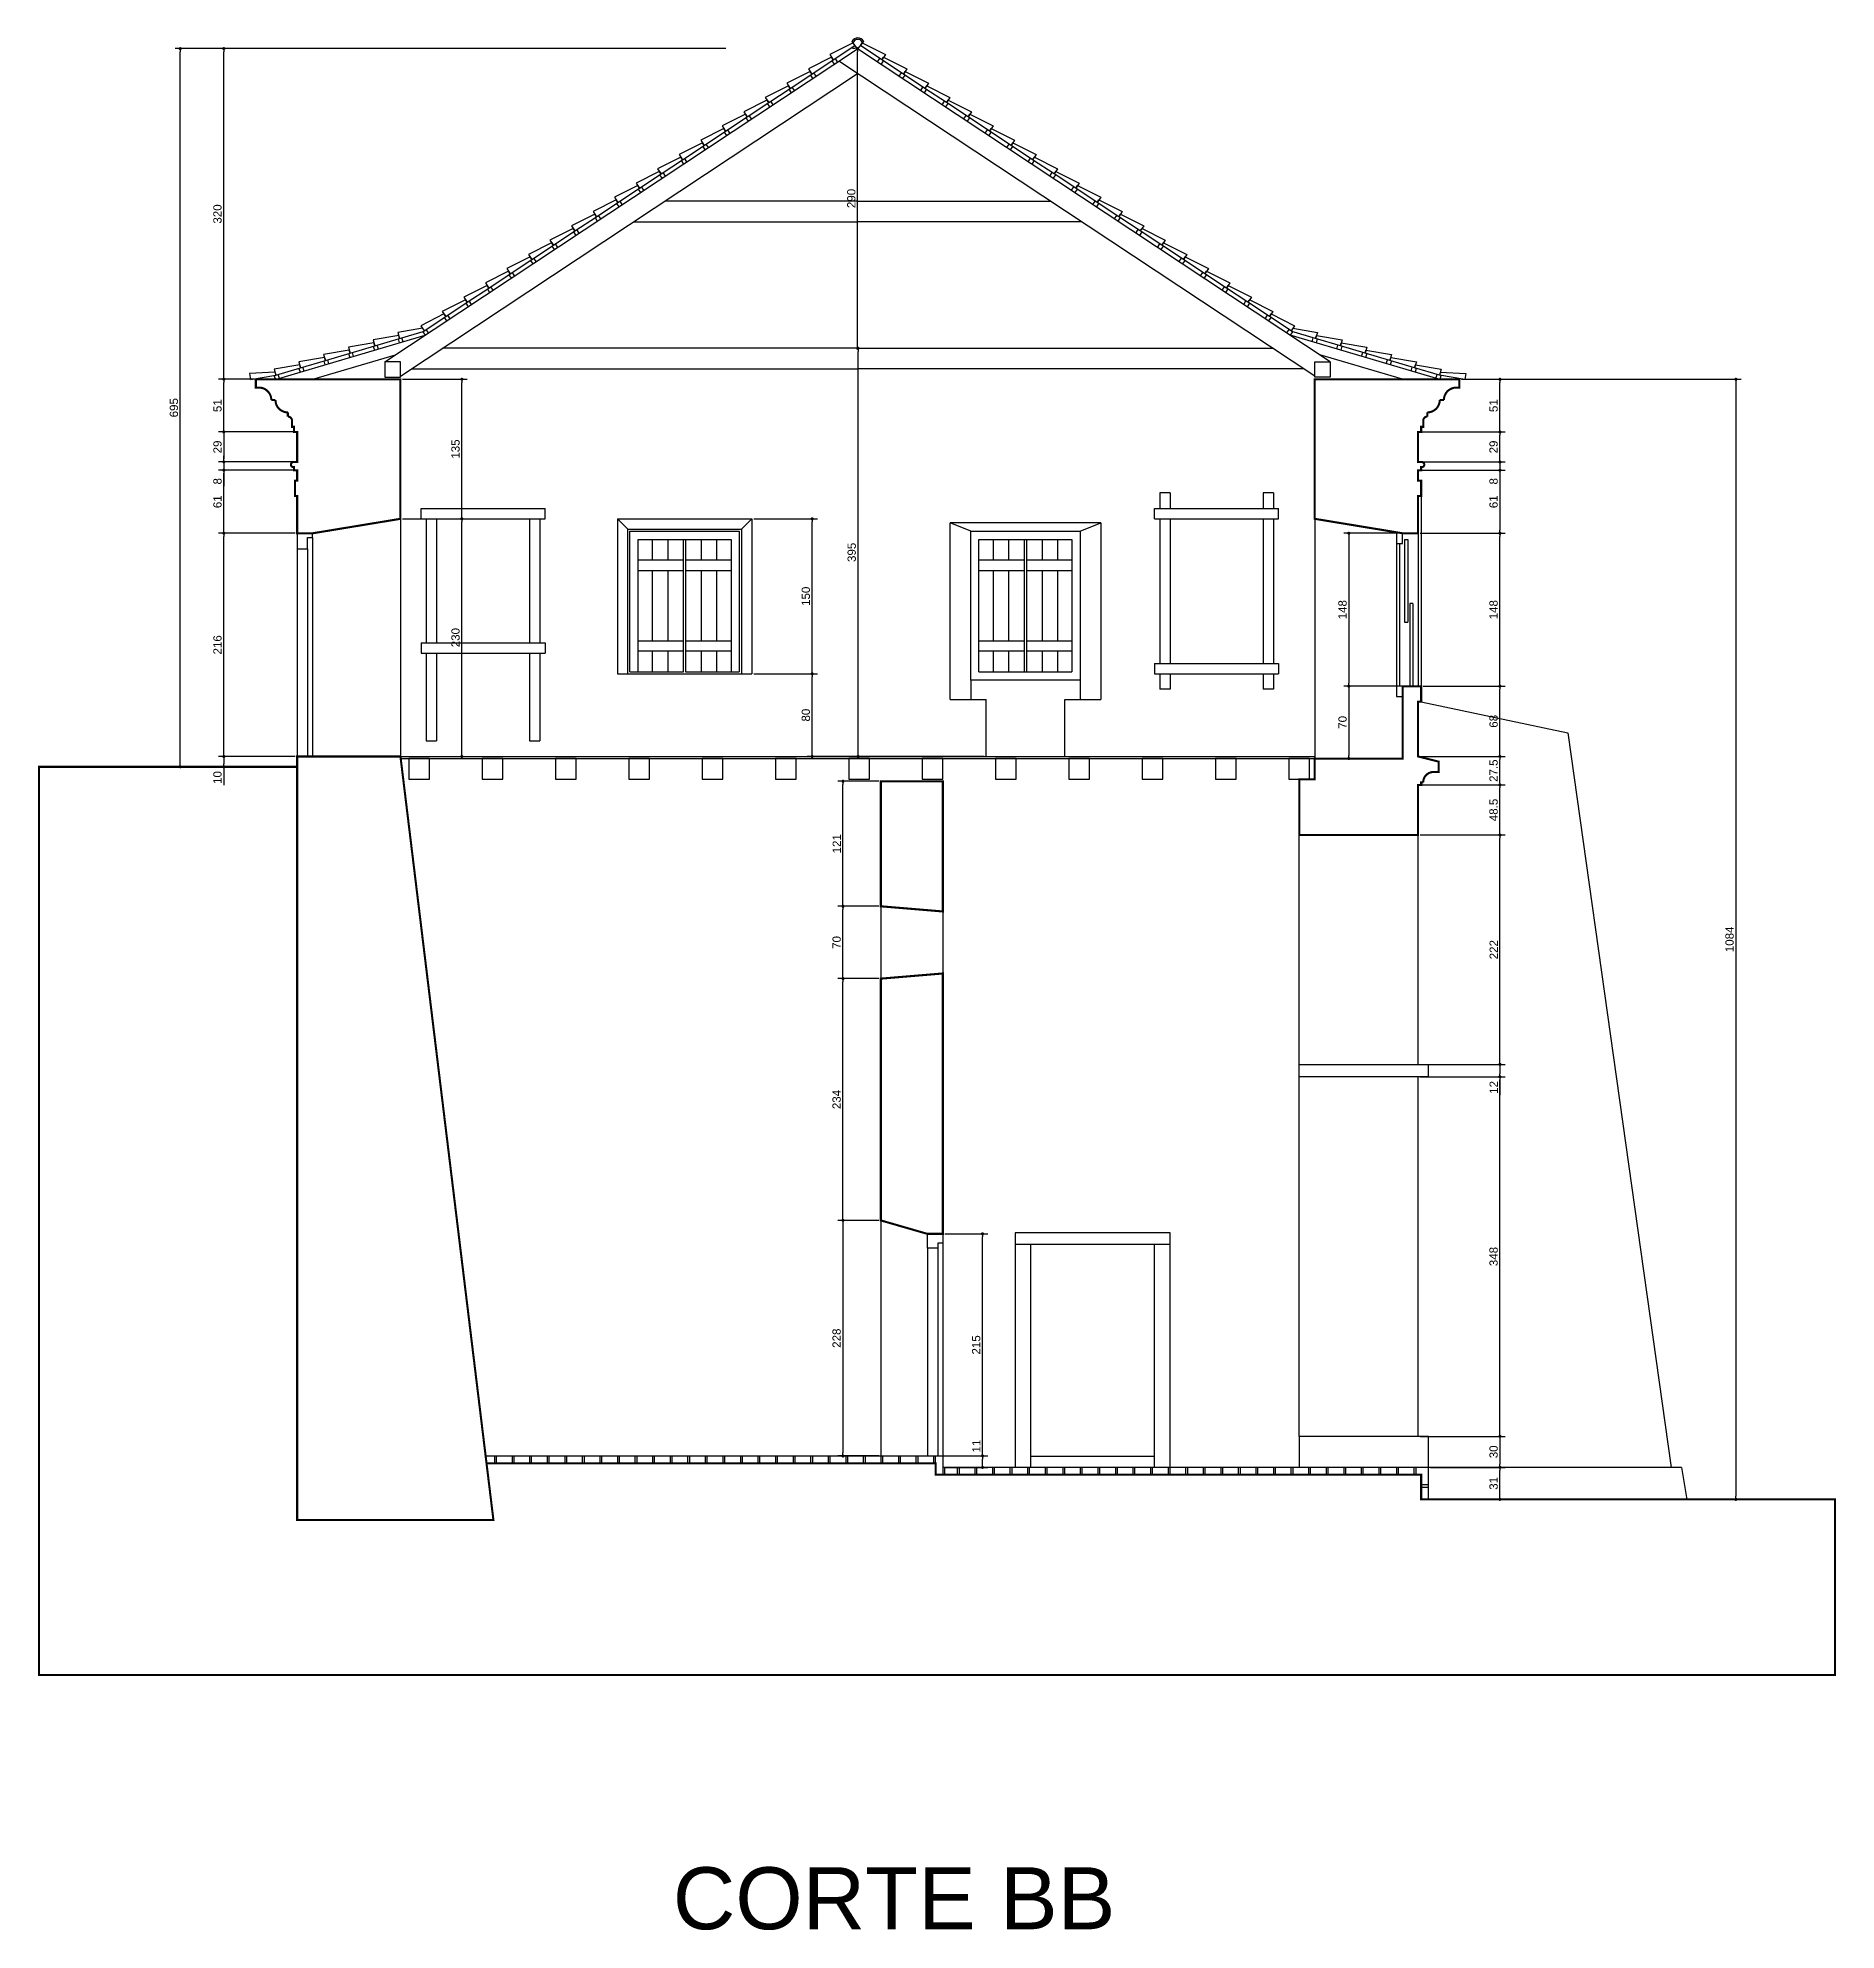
# Model space of a CAD drawing. Extents: x -6493 to 6606, y -1422 to 11651.
# Drawn here: x 2839 to 4580, y 1859 to 3690 of the extents above; entities that cross this region are included whole.
import ezdxf

# ---------------------------------------------------------------- set-up
doc = ezdxf.new("R2010")
doc.units = 0
doc.header["$PDMODE"] = 35
doc.layers.get('0').update_dxf_attribs({"linetype": 'CONTINUOUS'})
doc.layers.get('DEFPOINTS').update_dxf_attribs({"linetype": 'CONTINUOUS'})
for name, color, linetype in [('COTA', 7, 'CONTINUOUS'), ('PAREDE', 7, 'CONTINUOUS'), ('PAREDE_FINA', 7, 'CONTINUOUS')]:
    doc.layers.add(name, color=color, linetype=linetype)
doc.styles.add('TEXTO', font='ARIAL.TTF')
doc.dimstyles.new('COTA', dxfattribs={"dimtxt": 8, "dimasz": 3, "dimexe": 5, "dimexo": 2, "dimgap": 2, "dimtad": 1, "dimdec": 1, "dimdsep": 46, "dimtxsty": 'TEXTO', "dimblk1": 'DOT', "dimblk2": 'DOT', "dimsah": 1, "dimcen": 0, "dimclrd": 256, "dimclre": 256, "dimclrt": 256, "dimadec": 0, "dimazin": 0, "dimtfac": 1, "dimtdec": 4, "dimtmove": 0, "dimatfit": 3, "dimldrblk": 'DOT', "dimfxl": 1, "dimtolj": 1, "dimtzin": 0, "dimarcsym": 0})

msp = doc.modelspace()

# ---------------------------------------------------------------- texts
at = {"layer": 'PAREDE_FINA', "style": 'TEXTO'}
msp.add_text('CORTE BB', height=60, dxfattribs=at).set_placement((3453.6, 1859.85))

# ---------------------------------------------------------------- blocks, each defined once
blk = doc.blocks.new('_DOT')
at = {"color": 0, "linetype": 'ByBlock'}
blk.add_line((-0.5, 0), (-1, 0), dxfattribs=at)
at = {"color": 0, "linetype": 'ByBlock', "const_width": 0.5}
blk.add_lwpolyline([(-0.25, 0, 1), (0.25, 0, 1)], format="xyb", close=True, dxfattribs=at)
blk = doc.blocks.new('*D224')
at = {"layer": 'COTA', "lineweight": -2}
for p, q in [((3753.4, 2317.9), (3753.4, 2334)), ((3717, 2317.9), (3758.4, 2317.9)), ((3753.4, 2309.9), (3753.4, 2314.9)), ((3717, 2306.9), (3758.4, 2306.9))]:
    blk.add_line(p, q, dxfattribs=at)
at = {"layer": 'DEFPOINTS', "color": 0}
for p in [(3715, 2317.9), (3753.4, 2317.9), (3715, 2306.9)]:
    blk.add_point(p, dxfattribs=at)
at = {"layer": 'COTA', "lineweight": -2, "xscale": 3, "yscale": 3, "zscale": 3}
for p, rotation in [((3753.4, 2317.9), 90), ((3753.4, 2306.9), 270)]:
    blk.add_blockref('_DOT', p, dxfattribs=dict(at, rotation=rotation))
at = {"layer": 'COTA', "insert": (3747.4, 2327.5), "char_height": 8, "attachment_point": 5, "rotation": 90, "style": 'TEXTO'}
blk.add_mtext('\\A1;11', dxfattribs=at)
blk = doc.blocks.new('*D225')
at = {"layer": 'COTA', "lineweight": -2}
for p, q in [((3717, 2532.9), (3758.4, 2532.9)), ((3753.4, 2320.9), (3753.4, 2529.9)), ((3712, 2317.9), (3758.4, 2317.9))]:
    blk.add_line(p, q, dxfattribs=at)
at = {"layer": 'DEFPOINTS', "color": 0}
for p in [(3715, 2532.9), (3753.4, 2532.9), (3710, 2317.9)]:
    blk.add_point(p, dxfattribs=at)
at = {"layer": 'COTA', "lineweight": -2, "xscale": 3, "yscale": 3, "zscale": 3}
for p, rotation in [((3753.4, 2532.9), 90), ((3753.4, 2317.9), 270)]:
    blk.add_blockref('_DOT', p, dxfattribs=dict(at, rotation=rotation))
at = {"layer": 'COTA', "insert": (3747.3, 2425.4), "char_height": 8, "attachment_point": 5, "rotation": 90, "style": 'TEXTO'}
blk.add_mtext('\\A1;215', dxfattribs=at)
blk = doc.blocks.new('*D226')
at = {"layer": 'COTA', "lineweight": -2}
for p, q in [((3653, 2545.9), (3613.3, 2545.9)), ((3618.3, 2542.9), (3618.3, 2320.9)), ((3653, 2317.9), (3613.3, 2317.9))]:
    blk.add_line(p, q, dxfattribs=at)
at = {"layer": 'DEFPOINTS', "color": 0}
for p in [(3655, 2545.9), (3618.3, 2317.9), (3655, 2317.9)]:
    blk.add_point(p, dxfattribs=at)
at = {"layer": 'COTA', "lineweight": -2, "xscale": 3, "yscale": 3, "zscale": 3}
for p, rotation in [((3618.3, 2545.9), 90), ((3618.3, 2317.9), 270)]:
    blk.add_blockref('_DOT', p, dxfattribs=dict(at, rotation=rotation))
at = {"layer": 'COTA', "insert": (3612.2, 2431.9), "char_height": 8, "attachment_point": 5, "rotation": 90, "style": 'TEXTO'}
blk.add_mtext('\\A1;228', dxfattribs=at)
blk = doc.blocks.new('*D227')
at = {"layer": 'COTA', "lineweight": -2}
for p, q in [((3653, 2779.9), (3613.3, 2779.9)), ((3618.3, 2548.9), (3618.3, 2776.9)), ((3653, 2545.9), (3613.3, 2545.9))]:
    blk.add_line(p, q, dxfattribs=at)
at = {"layer": 'DEFPOINTS', "color": 0}
for p in [(3618.3, 2779.9), (3655, 2779.9), (3655, 2545.9)]:
    blk.add_point(p, dxfattribs=at)
at = {"layer": 'COTA', "lineweight": -2, "xscale": 3, "yscale": 3, "zscale": 3}
for p, rotation in [((3618.3, 2779.9), 90), ((3618.3, 2545.9), 270)]:
    blk.add_blockref('_DOT', p, dxfattribs=dict(at, rotation=rotation))
at = {"layer": 'COTA', "insert": (3612.2, 2662.9), "char_height": 8, "attachment_point": 5, "rotation": 90, "style": 'TEXTO'}
blk.add_mtext('\\A1;234', dxfattribs=at)
blk = doc.blocks.new('*D228')
at = {"layer": 'COTA', "lineweight": -2}
for p, q in [((3653, 2849.9), (3613.3, 2849.9)), ((3618.3, 2782.9), (3618.3, 2846.9)), ((3653, 2779.9), (3613.3, 2779.9))]:
    blk.add_line(p, q, dxfattribs=at)
at = {"layer": 'DEFPOINTS', "color": 0}
for p in [(3618.3, 2849.9), (3655, 2849.9), (3655, 2779.9)]:
    blk.add_point(p, dxfattribs=at)
at = {"layer": 'COTA', "lineweight": -2, "xscale": 3, "yscale": 3, "zscale": 3}
for p, rotation in [((3618.3, 2849.9), 90), ((3618.3, 2779.9), 270)]:
    blk.add_blockref('_DOT', p, dxfattribs=dict(at, rotation=rotation))
at = {"layer": 'COTA', "insert": (3612.2, 2814.9), "char_height": 8, "attachment_point": 5, "rotation": 90, "style": 'TEXTO'}
blk.add_mtext('\\A1;70', dxfattribs=at)
blk = doc.blocks.new('*D229')
at = {"layer": 'COTA', "lineweight": -2}
for p, q in [((3088, 2994.9), (3014, 2994.9)), ((3019, 2991.9), (3019, 2987.9)), ((3088, 2984.9), (3014, 2984.9)), ((3019, 2984.9), (3019, 2967.2))]:
    blk.add_line(p, q, dxfattribs=at)
at = {"layer": 'DEFPOINTS', "color": 0}
for p in [(3090, 2994.9), (3019, 2984.9), (3090, 2984.9)]:
    blk.add_point(p, dxfattribs=at)
at = {"layer": 'COTA', "lineweight": -2, "xscale": 3, "yscale": 3, "zscale": 3}
for p, rotation in [((3019, 2994.9), 90), ((3019, 2984.9), 270)]:
    blk.add_blockref('_DOT', p, dxfattribs=dict(at, rotation=rotation))
at = {"layer": 'COTA', "insert": (3012.9, 2974.5), "char_height": 8, "attachment_point": 5, "rotation": 90, "style": 'TEXTO'}
blk.add_mtext('\\A1;10', dxfattribs=at)
blk = doc.blocks.new('*D230')
at = {"layer": 'COTA', "lineweight": -2}
for p, q in [((3088, 3210.9), (3014, 3210.9)), ((3019, 2997.9), (3019, 3207.9)), ((3088, 2994.9), (3014, 2994.9))]:
    blk.add_line(p, q, dxfattribs=at)
at = {"layer": 'DEFPOINTS', "color": 0}
for p in [(3019, 3210.9), (3090, 3210.9), (3090, 2994.9)]:
    blk.add_point(p, dxfattribs=at)
at = {"layer": 'COTA', "lineweight": -2, "xscale": 3, "yscale": 3, "zscale": 3}
for p, rotation in [((3019, 3210.9), 90), ((3019, 2994.9), 270)]:
    blk.add_blockref('_DOT', p, dxfattribs=dict(at, rotation=rotation))
at = {"layer": 'COTA', "insert": (3012.9, 3102.9), "char_height": 8, "attachment_point": 5, "rotation": 90, "style": 'TEXTO'}
blk.add_mtext('\\A1;216', dxfattribs=at)
blk = doc.blocks.new('*D231')
at = {"layer": 'COTA', "lineweight": -2}
for p, q in [((3088, 3271.9), (3014, 3271.9)), ((3019, 3213.9), (3019, 3268.9)), ((3088, 3210.9), (3014, 3210.9))]:
    blk.add_line(p, q, dxfattribs=at)
at = {"layer": 'DEFPOINTS', "color": 0}
for p in [(3019, 3271.9), (3090, 3271.9), (3090, 3210.9)]:
    blk.add_point(p, dxfattribs=at)
at = {"layer": 'COTA', "lineweight": -2, "xscale": 3, "yscale": 3, "zscale": 3}
for p, rotation in [((3019, 3271.9), 90), ((3019, 3210.9), 270)]:
    blk.add_blockref('_DOT', p, dxfattribs=dict(at, rotation=rotation))
at = {"layer": 'COTA', "insert": (3012.9, 3241.4), "char_height": 8, "attachment_point": 5, "rotation": 90, "style": 'TEXTO'}
blk.add_mtext('\\A1;61', dxfattribs=at)
blk = doc.blocks.new('*D232')
at = {"layer": 'COTA', "lineweight": -2}
for p, q in [((3088, 3279.9), (3014, 3279.9)), ((3019, 3282.9), (3019, 3285.9)), ((3019, 3279.9), (3019, 3271.9)), ((3088, 3271.9), (3014, 3271.9)), ((3019, 3268.9), (3019, 3256.6))]:
    blk.add_line(p, q, dxfattribs=at)
at = {"layer": 'DEFPOINTS', "color": 0}
for p in [(3090, 3279.9), (3019, 3271.9), (3090, 3271.9)]:
    blk.add_point(p, dxfattribs=at)
at = {"layer": 'COTA', "lineweight": -2, "xscale": 3, "yscale": 3, "zscale": 3}
for p, rotation in [((3019, 3279.9), 270), ((3019, 3271.9), 90)]:
    blk.add_blockref('_DOT', p, dxfattribs=dict(at, rotation=rotation))
at = {"layer": 'COTA', "insert": (3012.9, 3261.2), "char_height": 8, "attachment_point": 5, "rotation": 90, "style": 'TEXTO'}
blk.add_mtext('\\A1;8', dxfattribs=at)
blk = doc.blocks.new('*D233')
at = {"layer": 'COTA', "lineweight": -2}
for p, q in [((3088, 3308.9), (3014, 3308.9)), ((3019, 3305.9), (3019, 3282.9)), ((3088, 3279.9), (3014, 3279.9))]:
    blk.add_line(p, q, dxfattribs=at)
at = {"layer": 'DEFPOINTS', "color": 0}
for p in [(3090, 3308.9), (3019, 3279.9), (3090, 3279.9)]:
    blk.add_point(p, dxfattribs=at)
at = {"layer": 'COTA', "lineweight": -2, "xscale": 3, "yscale": 3, "zscale": 3}
for p, rotation in [((3019, 3308.9), 90), ((3019, 3279.9), 270)]:
    blk.add_blockref('_DOT', p, dxfattribs=dict(at, rotation=rotation))
at = {"layer": 'COTA', "insert": (3012.9, 3294.4), "char_height": 8, "attachment_point": 5, "rotation": 90, "style": 'TEXTO'}
blk.add_mtext('\\A1;29', dxfattribs=at)
blk = doc.blocks.new('*D234')
at = {"layer": 'COTA', "lineweight": -2}
for p, q in [((3048, 3359.9), (3014, 3359.9)), ((3019, 3311.9), (3019, 3356.9)), ((3088, 3308.9), (3014, 3308.9))]:
    blk.add_line(p, q, dxfattribs=at)
at = {"layer": 'DEFPOINTS', "color": 0}
for p in [(3019, 3359.9), (3050, 3359.9), (3090, 3308.9)]:
    blk.add_point(p, dxfattribs=at)
at = {"layer": 'COTA', "lineweight": -2, "xscale": 3, "yscale": 3, "zscale": 3}
for p, rotation in [((3019, 3359.9), 90), ((3019, 3308.9), 270)]:
    blk.add_blockref('_DOT', p, dxfattribs=dict(at, rotation=rotation))
at = {"layer": 'COTA', "insert": (3012.9, 3334.4), "char_height": 8, "attachment_point": 5, "rotation": 90, "style": 'TEXTO'}
blk.add_mtext('\\A1;51', dxfattribs=at)
blk = doc.blocks.new('*D235')
at = {"layer": 'COTA', "lineweight": -2}
for p, q in [((3504.9, 3679.9), (3014, 3679.9)), ((3019, 3362.9), (3019, 3676.9)), ((3048, 3359.9), (3014, 3359.9))]:
    blk.add_line(p, q, dxfattribs=at)
at = {"layer": 'DEFPOINTS', "color": 0}
for p in [(3019, 3679.9), (3506.9, 3679.9), (3050, 3359.9)]:
    blk.add_point(p, dxfattribs=at)
at = {"layer": 'COTA', "lineweight": -2, "xscale": 3, "yscale": 3, "zscale": 3}
for p, rotation in [((3019, 3679.9), 90), ((3019, 3359.9), 270)]:
    blk.add_blockref('_DOT', p, dxfattribs=dict(at, rotation=rotation))
at = {"layer": 'COTA', "insert": (3012.9, 3519.9), "char_height": 8, "attachment_point": 5, "rotation": 90, "style": 'TEXTO'}
blk.add_mtext('\\A1;320', dxfattribs=at)
blk = doc.blocks.new('*D236')
at = {"layer": 'COTA', "lineweight": -2}
for p, q in [((3192, 3224.9), (3254.4, 3224.9)), ((3249.4, 2997.9), (3249.4, 3221.9)), ((3192, 2994.9), (3254.4, 2994.9))]:
    blk.add_line(p, q, dxfattribs=at)
at = {"layer": 'DEFPOINTS', "color": 0}
for p in [(3190, 3224.9), (3249.4, 3224.9), (3190, 2994.9)]:
    blk.add_point(p, dxfattribs=at)
at = {"layer": 'COTA', "lineweight": -2, "xscale": 3, "yscale": 3, "zscale": 3}
for p, rotation in [((3249.4, 3224.9), 90), ((3249.4, 2994.9), 270)]:
    blk.add_blockref('_DOT', p, dxfattribs=dict(at, rotation=rotation))
at = {"layer": 'COTA', "insert": (3243.3, 3109.9), "char_height": 8, "attachment_point": 5, "rotation": 90, "style": 'TEXTO'}
blk.add_mtext('\\A1;230', dxfattribs=at)
blk = doc.blocks.new('*D237')
at = {"layer": 'COTA', "lineweight": -2}
for p, q in [((3192, 3359.9), (3254.4, 3359.9)), ((3249.4, 3227.9), (3249.4, 3356.9)), ((3192, 3224.9), (3254.4, 3224.9))]:
    blk.add_line(p, q, dxfattribs=at)
at = {"layer": 'DEFPOINTS', "color": 0}
for p in [(3190, 3359.9), (3249.4, 3359.9), (3190, 3224.9)]:
    blk.add_point(p, dxfattribs=at)
at = {"layer": 'COTA', "lineweight": -2, "xscale": 3, "yscale": 3, "zscale": 3}
for p, rotation in [((3249.4, 3359.9), 90), ((3249.4, 3224.9), 270)]:
    blk.add_blockref('_DOT', p, dxfattribs=dict(at, rotation=rotation))
at = {"layer": 'COTA', "insert": (3243.3, 3292.4), "char_height": 8, "attachment_point": 5, "rotation": 90, "style": 'TEXTO'}
blk.add_mtext('\\A1;135', dxfattribs=at)
blk = doc.blocks.new('*D238')
at = {"layer": 'COTA', "lineweight": -2}
for p, q in [((3532, 3074.9), (3593.5, 3074.9)), ((3588.5, 2997.9), (3588.5, 3071.9)), ((3755, 2994.9), (3583.5, 2994.9))]:
    blk.add_line(p, q, dxfattribs=at)
at = {"layer": 'DEFPOINTS', "color": 0}
for p in [(3530, 3074.9), (3588.5, 3074.9), (3757, 2994.9)]:
    blk.add_point(p, dxfattribs=at)
at = {"layer": 'COTA', "lineweight": -2, "xscale": 3, "yscale": 3, "zscale": 3}
for p, rotation in [((3588.5, 3074.9), 90), ((3588.5, 2994.9), 270)]:
    blk.add_blockref('_DOT', p, dxfattribs=dict(at, rotation=rotation))
at = {"layer": 'COTA', "insert": (3582.4, 3034.9), "char_height": 8, "attachment_point": 5, "rotation": 90, "style": 'TEXTO'}
blk.add_mtext('\\A1;80', dxfattribs=at)
blk = doc.blocks.new('*D239')
at = {"layer": 'COTA', "lineweight": -2}
for p, q in [((3532, 3224.9), (3593.5, 3224.9)), ((3588.5, 3077.9), (3588.5, 3221.9)), ((3532, 3074.9), (3593.5, 3074.9))]:
    blk.add_line(p, q, dxfattribs=at)
at = {"layer": 'DEFPOINTS', "color": 0}
for p in [(3530, 3224.9), (3588.5, 3224.9), (3530, 3074.9)]:
    blk.add_point(p, dxfattribs=at)
at = {"layer": 'COTA', "lineweight": -2, "xscale": 3, "yscale": 3, "zscale": 3}
for p, rotation in [((3588.5, 3224.9), 90), ((3588.5, 3074.9), 270)]:
    blk.add_blockref('_DOT', p, dxfattribs=dict(at, rotation=rotation))
at = {"layer": 'COTA', "insert": (3582.4, 3149.9), "char_height": 8, "attachment_point": 5, "rotation": 90, "style": 'TEXTO'}
blk.add_mtext('\\A1;150', dxfattribs=at)
blk = doc.blocks.new('*D240')
at = {"layer": 'COTA', "lineweight": -2}
for p, q in [((4158, 3062.9), (4103, 3062.9)), ((4108, 3059.9), (4108, 2995.9)), ((4158, 2992.9), (4103, 2992.9))]:
    blk.add_line(p, q, dxfattribs=at)
at = {"layer": 'DEFPOINTS', "color": 0}
for p in [(4160, 3062.9), (4108, 2992.9), (4160, 2992.9)]:
    blk.add_point(p, dxfattribs=at)
at = {"layer": 'COTA', "lineweight": -2, "xscale": 3, "yscale": 3, "zscale": 3}
for p, rotation in [((4108, 3062.9), 90), ((4108, 2992.9), 270)]:
    blk.add_blockref('_DOT', p, dxfattribs=dict(at, rotation=rotation))
at = {"layer": 'COTA', "insert": (4101.9, 3027.9), "char_height": 8, "attachment_point": 5, "rotation": 90, "style": 'TEXTO'}
blk.add_mtext('\\A1;70', dxfattribs=at)
blk = doc.blocks.new('*D241')
at = {"layer": 'COTA', "lineweight": -2}
for p, q in [((4158, 3210.9), (4103, 3210.9)), ((4108, 3207.9), (4108, 3065.9)), ((4158, 3062.9), (4103, 3062.9))]:
    blk.add_line(p, q, dxfattribs=at)
at = {"layer": 'DEFPOINTS', "color": 0}
for p in [(4160, 3210.9), (4108, 3062.9), (4160, 3062.9)]:
    blk.add_point(p, dxfattribs=at)
at = {"layer": 'COTA', "lineweight": -2, "xscale": 3, "yscale": 3, "zscale": 3}
for p, rotation in [((4108, 3210.9), 90), ((4108, 3062.9), 270)]:
    blk.add_blockref('_DOT', p, dxfattribs=dict(at, rotation=rotation))
at = {"layer": 'COTA', "insert": (4101.9, 3136.9), "char_height": 8, "attachment_point": 5, "rotation": 90, "style": 'TEXTO'}
blk.add_mtext('\\A1;148', dxfattribs=at)
blk = doc.blocks.new('*D242')
at = {"layer": 'COTA', "lineweight": -2}
for p, q in [((3502.9, 3679.9), (2971.8, 3679.9)), ((2976.8, 2987.9), (2976.8, 3676.9)), ((3088, 2984.9), (2971.8, 2984.9))]:
    blk.add_line(p, q, dxfattribs=at)
at = {"layer": 'DEFPOINTS', "color": 0}
for p in [(2976.8, 3679.9), (3504.9, 3679.9), (3090, 2984.9)]:
    blk.add_point(p, dxfattribs=at)
at = {"layer": 'COTA', "lineweight": -2, "xscale": 3, "yscale": 3, "zscale": 3}
for p, rotation in [((2976.8, 3679.9), 90), ((2976.8, 2984.9), 270)]:
    blk.add_blockref('_DOT', p, dxfattribs=dict(at, rotation=rotation))
at = {"layer": 'COTA', "insert": (2970.7, 3332.4), "char_height": 8, "attachment_point": 5, "rotation": 90, "style": 'TEXTO'}
blk.add_mtext('\\A1;695', dxfattribs=at)
blk = doc.blocks.new('*D243')
at = {"layer": 'COTA', "lineweight": -2}
for p, q in [((4187, 2336.9), (4259.2, 2336.9)), ((4254.2, 2333.9), (4254.2, 2309.9)), ((4187, 2306.9), (4259.2, 2306.9))]:
    blk.add_line(p, q, dxfattribs=at)
at = {"layer": 'DEFPOINTS', "color": 0}
for p in [(4185, 2336.9), (4185, 2306.9), (4254.2, 2306.9)]:
    blk.add_point(p, dxfattribs=at)
at = {"layer": 'COTA', "lineweight": -2, "xscale": 3, "yscale": 3, "zscale": 3}
for p, rotation in [((4254.2, 2336.9), 90), ((4254.2, 2306.9), 270)]:
    blk.add_blockref('_DOT', p, dxfattribs=dict(at, rotation=rotation))
at = {"layer": 'COTA', "insert": (4248.1, 2321.9), "char_height": 8, "attachment_point": 5, "rotation": 90, "style": 'TEXTO'}
blk.add_mtext('\\A1;30', dxfattribs=at)
blk = doc.blocks.new('*D244')
at = {"layer": 'COTA', "lineweight": -2}
for p, q in [((4177, 2684.9), (4259.2, 2684.9)), ((4254.2, 2339.9), (4254.2, 2681.9)), ((4177, 2336.9), (4259.2, 2336.9))]:
    blk.add_line(p, q, dxfattribs=at)
at = {"layer": 'DEFPOINTS', "color": 0}
for p in [(4175, 2684.9), (4254.2, 2684.9), (4175, 2336.9)]:
    blk.add_point(p, dxfattribs=at)
at = {"layer": 'COTA', "lineweight": -2, "xscale": 3, "yscale": 3, "zscale": 3}
for p, rotation in [((4254.2, 2684.9), 90), ((4254.2, 2336.9), 270)]:
    blk.add_blockref('_DOT', p, dxfattribs=dict(at, rotation=rotation))
at = {"layer": 'COTA', "insert": (4248.1, 2510.9), "char_height": 8, "attachment_point": 5, "rotation": 90, "style": 'TEXTO'}
blk.add_mtext('\\A1;348', dxfattribs=at)
blk = doc.blocks.new('*D245')
at = {"layer": 'COTA', "lineweight": -2}
for p, q in [((4187, 2696.9), (4259.2, 2696.9)), ((4254.2, 2693.9), (4254.2, 2687.9)), ((4187, 2684.9), (4259.2, 2684.9)), ((4254.2, 2684.9), (4254.2, 2667.2))]:
    blk.add_line(p, q, dxfattribs=at)
at = {"layer": 'DEFPOINTS', "color": 0}
for p in [(4185, 2696.9), (4185, 2684.9), (4254.2, 2684.9)]:
    blk.add_point(p, dxfattribs=at)
at = {"layer": 'COTA', "lineweight": -2, "xscale": 3, "yscale": 3, "zscale": 3}
for p, rotation in [((4254.2, 2696.9), 90), ((4254.2, 2684.9), 270)]:
    blk.add_blockref('_DOT', p, dxfattribs=dict(at, rotation=rotation))
at = {"layer": 'COTA', "insert": (4248.2, 2674.6), "char_height": 8, "attachment_point": 5, "rotation": 90, "style": 'TEXTO'}
blk.add_mtext('\\A1;12', dxfattribs=at)
blk = doc.blocks.new('*D246')
at = {"layer": 'COTA', "lineweight": -2}
for p, q in [((4177, 2918.9), (4259.2, 2918.9)), ((4254.2, 2699.9), (4254.2, 2915.9)), ((4177, 2696.9), (4259.2, 2696.9))]:
    blk.add_line(p, q, dxfattribs=at)
at = {"layer": 'DEFPOINTS', "color": 0}
for p in [(4175, 2918.9), (4254.2, 2918.9), (4175, 2696.9)]:
    blk.add_point(p, dxfattribs=at)
at = {"layer": 'COTA', "lineweight": -2, "xscale": 3, "yscale": 3, "zscale": 3}
for p, rotation in [((4254.2, 2918.9), 90), ((4254.2, 2696.9), 270)]:
    blk.add_blockref('_DOT', p, dxfattribs=dict(at, rotation=rotation))
at = {"layer": 'COTA', "insert": (4248.2, 2807.9), "char_height": 8, "attachment_point": 5, "rotation": 90, "style": 'TEXTO'}
blk.add_mtext('\\A1;222', dxfattribs=at)
blk = doc.blocks.new('*D247')
at = {"layer": 'COTA', "lineweight": -2}
for p, q in [((4177, 2967.4), (4259.2, 2967.4)), ((4254.2, 2921.9), (4254.2, 2964.4)), ((4179, 2918.9), (4259.2, 2918.9))]:
    blk.add_line(p, q, dxfattribs=at)
at = {"layer": 'DEFPOINTS', "color": 0}
for p in [(4175, 2967.4), (4254.2, 2967.4), (4177, 2918.9)]:
    blk.add_point(p, dxfattribs=at)
at = {"layer": 'COTA', "lineweight": -2, "xscale": 3, "yscale": 3, "zscale": 3}
for p, rotation in [((4254.2, 2967.4), 90), ((4254.2, 2918.9), 270)]:
    blk.add_blockref('_DOT', p, dxfattribs=dict(at, rotation=rotation))
at = {"layer": 'COTA', "insert": (4248.1, 2943.1), "char_height": 8, "attachment_point": 5, "rotation": 90, "style": 'TEXTO'}
blk.add_mtext('\\A1;48.5', dxfattribs=at)
blk = doc.blocks.new('*D248')
at = {"layer": 'COTA', "lineweight": -2}
for p, q in [((4177, 2994.9), (4259.2, 2994.9)), ((4254.2, 2970.4), (4254.2, 2991.9)), ((4177, 2967.4), (4259.2, 2967.4))]:
    blk.add_line(p, q, dxfattribs=at)
at = {"layer": 'DEFPOINTS', "color": 0}
for p in [(4175, 2994.9), (4254.2, 2994.9), (4175, 2967.4)]:
    blk.add_point(p, dxfattribs=at)
at = {"layer": 'COTA', "lineweight": -2, "xscale": 3, "yscale": 3, "zscale": 3}
for p, rotation in [((4254.2, 2994.9), 90), ((4254.2, 2967.4), 270)]:
    blk.add_blockref('_DOT', p, dxfattribs=dict(at, rotation=rotation))
at = {"layer": 'COTA', "insert": (4248.1, 2981.1), "char_height": 8, "attachment_point": 5, "rotation": 90, "style": 'TEXTO'}
blk.add_mtext('\\A1;27.5', dxfattribs=at)
blk = doc.blocks.new('*D249')
at = {"layer": 'COTA', "lineweight": -2}
for p, q in [((4180, 3062.9), (4259.2, 3062.9)), ((4254.2, 2997.9), (4254.2, 3059.9)), ((4177, 2994.9), (4259.2, 2994.9))]:
    blk.add_line(p, q, dxfattribs=at)
at = {"layer": 'DEFPOINTS', "color": 0}
for p in [(4178, 3062.9), (4254.2, 3062.9), (4175, 2994.9)]:
    blk.add_point(p, dxfattribs=at)
at = {"layer": 'COTA', "lineweight": -2, "xscale": 3, "yscale": 3, "zscale": 3}
for p, rotation in [((4254.2, 3062.9), 90), ((4254.2, 2994.9), 270)]:
    blk.add_blockref('_DOT', p, dxfattribs=dict(at, rotation=rotation))
at = {"layer": 'COTA', "insert": (4248.1, 3028.9), "char_height": 8, "attachment_point": 5, "rotation": 90, "style": 'TEXTO'}
blk.add_mtext('\\A1;68', dxfattribs=at)
blk = doc.blocks.new('*D250')
at = {"layer": 'COTA', "lineweight": -2}
for p, q in [((4177, 3210.9), (4259.2, 3210.9)), ((4254.2, 3065.9), (4254.2, 3207.9)), ((4182, 3062.9), (4259.2, 3062.9))]:
    blk.add_line(p, q, dxfattribs=at)
at = {"layer": 'DEFPOINTS', "color": 0}
for p in [(4175, 3210.9), (4254.2, 3210.9), (4180, 3062.9)]:
    blk.add_point(p, dxfattribs=at)
at = {"layer": 'COTA', "lineweight": -2, "xscale": 3, "yscale": 3, "zscale": 3}
for p, rotation in [((4254.2, 3210.9), 90), ((4254.2, 3062.9), 270)]:
    blk.add_blockref('_DOT', p, dxfattribs=dict(at, rotation=rotation))
at = {"layer": 'COTA', "insert": (4248.1, 3136.9), "char_height": 8, "attachment_point": 5, "rotation": 90, "style": 'TEXTO'}
blk.add_mtext('\\A1;148', dxfattribs=at)
blk = doc.blocks.new('*D251')
at = {"layer": 'COTA', "lineweight": -2}
for p, q in [((4177, 3271.9), (4259.2, 3271.9)), ((4254.2, 3268.9), (4254.2, 3213.9)), ((4177, 3210.9), (4259.2, 3210.9))]:
    blk.add_line(p, q, dxfattribs=at)
at = {"layer": 'DEFPOINTS', "color": 0}
for p in [(4175, 3271.9), (4175, 3210.9), (4254.2, 3210.9)]:
    blk.add_point(p, dxfattribs=at)
at = {"layer": 'COTA', "lineweight": -2, "xscale": 3, "yscale": 3, "zscale": 3}
for p, rotation in [((4254.2, 3271.9), 90), ((4254.2, 3210.9), 270)]:
    blk.add_blockref('_DOT', p, dxfattribs=dict(at, rotation=rotation))
at = {"layer": 'COTA', "insert": (4248.1, 3241.4), "char_height": 8, "attachment_point": 5, "rotation": 90, "style": 'TEXTO'}
blk.add_mtext('\\A1;61', dxfattribs=at)
blk = doc.blocks.new('*D252')
at = {"layer": 'COTA', "lineweight": -2}
for p, q in [((4177, 3279.9), (4259.2, 3279.9)), ((4254.2, 3282.9), (4254.2, 3285.9)), ((4254.2, 3279.9), (4254.2, 3271.9)), ((4177, 3271.9), (4259.2, 3271.9)), ((4254.2, 3268.9), (4254.2, 3256.6))]:
    blk.add_line(p, q, dxfattribs=at)
at = {"layer": 'DEFPOINTS', "color": 0}
for p in [(4175, 3279.9), (4175, 3271.9), (4254.2, 3271.9)]:
    blk.add_point(p, dxfattribs=at)
at = {"layer": 'COTA', "lineweight": -2, "xscale": 3, "yscale": 3, "zscale": 3}
for p, rotation in [((4254.2, 3279.9), 270), ((4254.2, 3271.9), 90)]:
    blk.add_blockref('_DOT', p, dxfattribs=dict(at, rotation=rotation))
at = {"layer": 'COTA', "insert": (4248.1, 3261.2), "char_height": 8, "attachment_point": 5, "rotation": 90, "style": 'TEXTO'}
blk.add_mtext('\\A1;8', dxfattribs=at)
blk = doc.blocks.new('*D253')
at = {"layer": 'COTA', "lineweight": -2}
for p, q in [((4177, 3308.9), (4259.2, 3308.9)), ((4254.2, 3282.9), (4254.2, 3305.9)), ((4177, 3279.9), (4259.2, 3279.9))]:
    blk.add_line(p, q, dxfattribs=at)
at = {"layer": 'DEFPOINTS', "color": 0}
for p in [(4175, 3308.9), (4254.2, 3308.9), (4175, 3279.9)]:
    blk.add_point(p, dxfattribs=at)
at = {"layer": 'COTA', "lineweight": -2, "xscale": 3, "yscale": 3, "zscale": 3}
for p, rotation in [((4254.2, 3308.9), 90), ((4254.2, 3279.9), 270)]:
    blk.add_blockref('_DOT', p, dxfattribs=dict(at, rotation=rotation))
at = {"layer": 'COTA', "insert": (4248.1, 3294.4), "char_height": 8, "attachment_point": 5, "rotation": 90, "style": 'TEXTO'}
blk.add_mtext('\\A1;29', dxfattribs=at)
blk = doc.blocks.new('*D254')
at = {"layer": 'COTA', "lineweight": -2}
for p, q in [((4217, 3359.9), (4259.2, 3359.9)), ((4254.2, 3311.9), (4254.2, 3356.9)), ((4177, 3308.9), (4259.2, 3308.9))]:
    blk.add_line(p, q, dxfattribs=at)
at = {"layer": 'DEFPOINTS', "color": 0}
for p in [(4215, 3359.9), (4254.2, 3359.9), (4175, 3308.9)]:
    blk.add_point(p, dxfattribs=at)
at = {"layer": 'COTA', "lineweight": -2, "xscale": 3, "yscale": 3, "zscale": 3}
for p, rotation in [((4254.2, 3359.9), 90), ((4254.2, 3308.9), 270)]:
    blk.add_blockref('_DOT', p, dxfattribs=dict(at, rotation=rotation))
at = {"layer": 'COTA', "insert": (4248.1, 3334.4), "char_height": 8, "attachment_point": 5, "rotation": 90, "style": 'TEXTO'}
blk.add_mtext('\\A1;51', dxfattribs=at)
blk = doc.blocks.new('*D255')
at = {"layer": 'COTA', "lineweight": -2}
for p, q in [((4217, 3359.9), (4487.6, 3359.9)), ((4482.6, 3356.9), (4482.6, 2278.9)), ((4437, 2275.9), (4487.6, 2275.9))]:
    blk.add_line(p, q, dxfattribs=at)
at = {"layer": 'DEFPOINTS', "color": 0}
for p in [(4215, 3359.9), (4435, 2275.9), (4482.6, 2275.9)]:
    blk.add_point(p, dxfattribs=at)
at = {"layer": 'COTA', "lineweight": -2, "xscale": 3, "yscale": 3, "zscale": 3}
for p, rotation in [((4482.6, 3359.9), 90), ((4482.6, 2275.9), 270)]:
    blk.add_blockref('_DOT', p, dxfattribs=dict(at, rotation=rotation))
at = {"layer": 'COTA', "insert": (4476.5, 2817.9), "char_height": 8, "attachment_point": 5, "rotation": 90, "style": 'TEXTO'}
blk.add_mtext('\\A1;1084', dxfattribs=at)
blk = doc.blocks.new('*D256')
at = {"layer": 'COTA', "lineweight": -2}
for p, q in [((4187, 2306.9), (4259.2, 2306.9)), ((4254.2, 2278.9), (4254.2, 2303.9)), ((4180, 2275.9), (4259.2, 2275.9))]:
    blk.add_line(p, q, dxfattribs=at)
at = {"layer": 'DEFPOINTS', "color": 0}
for p in [(4185, 2306.9), (4254.2, 2306.9), (4178, 2275.9)]:
    blk.add_point(p, dxfattribs=at)
at = {"layer": 'COTA', "lineweight": -2, "xscale": 3, "yscale": 3, "zscale": 3}
for p, rotation in [((4254.2, 2306.9), 90), ((4254.2, 2275.9), 270)]:
    blk.add_blockref('_DOT', p, dxfattribs=dict(at, rotation=rotation))
at = {"layer": 'COTA', "insert": (4248.1, 2291.4), "char_height": 8, "attachment_point": 5, "rotation": 90, "style": 'TEXTO'}
blk.add_mtext('\\A1;31', dxfattribs=at)
blk = doc.blocks.new('*D257')
at = {"layer": 'COTA', "lineweight": -2}
for p, q in [((3634.5, 3389.9), (3637.9, 3389.9)), ((3632.9, 2997.9), (3632.9, 3386.9)), ((3755, 2994.9), (3627.9, 2994.9))]:
    blk.add_line(p, q, dxfattribs=at)
at = {"layer": 'DEFPOINTS', "color": 0}
for p in [(3632.5, 3389.9), (3632.9, 3389.9), (3757, 2994.9)]:
    blk.add_point(p, dxfattribs=at)
at = {"layer": 'COTA', "lineweight": -2, "xscale": 3, "yscale": 3, "zscale": 3}
for p, rotation in [((3632.9, 3389.9), 90), ((3632.9, 2994.9), 270)]:
    blk.add_blockref('_DOT', p, dxfattribs=dict(at, rotation=rotation))
at = {"layer": 'COTA', "insert": (3626.8, 3192.4), "char_height": 8, "attachment_point": 5, "rotation": 90, "style": 'TEXTO'}
blk.add_mtext('\\A1;395', dxfattribs=at)
blk = doc.blocks.new('*D258')
at = {"layer": 'COTA', "lineweight": -2}
for p, q in [((3630.5, 3679.9), (3627.5, 3679.9)), ((3632.5, 3392.9), (3632.5, 3676.9)), ((3630.5, 3389.9), (3627.5, 3389.9))]:
    blk.add_line(p, q, dxfattribs=at)
at = {"layer": 'DEFPOINTS', "color": 0}
for p in [(3632.5, 3679.9), (3632.5, 3679.9), (3632.5, 3389.9)]:
    blk.add_point(p, dxfattribs=at)
at = {"layer": 'COTA', "lineweight": -2, "xscale": 3, "yscale": 3, "zscale": 3}
for p, rotation in [((3632.5, 3679.9), 90), ((3632.5, 3389.9), 270)]:
    blk.add_blockref('_DOT', p, dxfattribs=dict(at, rotation=rotation))
at = {"layer": 'COTA', "insert": (3626.4, 3534.9), "char_height": 8, "attachment_point": 5, "rotation": 90, "style": 'TEXTO'}
blk.add_mtext('\\A1;290', dxfattribs=at)
blk = doc.blocks.new('*D259')
at = {"layer": 'COTA', "lineweight": -2}
for p, q in [((3653, 2970.9), (3613.3, 2970.9)), ((3618.3, 2852.9), (3618.3, 2967.9)), ((3653, 2849.9), (3613.3, 2849.9))]:
    blk.add_line(p, q, dxfattribs=at)
at = {"layer": 'DEFPOINTS', "color": 0}
for p in [(3618.3, 2970.9), (3655, 2970.9), (3655, 2849.9)]:
    blk.add_point(p, dxfattribs=at)
at = {"layer": 'COTA', "lineweight": -2, "xscale": 3, "yscale": 3, "zscale": 3}
for p, rotation in [((3618.3, 2970.9), 90), ((3618.3, 2849.9), 270)]:
    blk.add_blockref('_DOT', p, dxfattribs=dict(at, rotation=rotation))
at = {"layer": 'COTA', "insert": (3612.3, 2910.4), "char_height": 8, "attachment_point": 5, "rotation": 90, "style": 'TEXTO'}
blk.add_mtext('\\A1;121', dxfattribs=at)

# ---------------------------------------------------------------- dimensions: what is measured, and where the dimension line sits
at = {"layer": 'COTA'}
for base, p1, p2, picture, middle in [((2976.81, 3679.87), (3089.98, 2984.87), (3504.85, 3679.87), '*D242', (2970.72, 3332.37)), ((3019.02, 3679.87), (3049.98, 3359.87), (3506.85, 3679.87), '*D235', (3012.93, 3519.87)), ((3632.48, 3679.87), (3632.48, 3389.87), (3632.48, 3679.87), '*D258', (3626.4, 3534.87)), ((3632.87, 3389.87), (3756.98, 2994.87), (3632.48, 3389.87), '*D257', (3626.78, 3192.37)), ((3019.02, 3359.87), (3089.98, 3308.87), (3049.98, 3359.87), '*D234', (3012.93, 3334.37)), ((3249.37, 3359.87), (3189.98, 3224.87), (3189.98, 3359.87), '*D237', (3243.29, 3292.37)), ((4254.17, 3359.87), (4174.98, 3308.87), (4214.98, 3359.87), '*D254', (4248.09, 3334.37)), ((4482.58, 2275.87), (4214.98, 3359.87), (4434.98, 2275.87), '*D255', (4476.5, 2817.87)), ((3019.02, 3279.87), (3089.98, 3308.87), (3089.98, 3279.87), '*D233', (3012.93, 3294.37)), ((4254.17, 3308.87), (4174.98, 3279.87), (4174.98, 3308.87), '*D253', (4248.09, 3294.37)), ((3019.02, 3271.87), (3089.98, 3279.87), (3089.98, 3271.87), '*D232', (3012.93, 3261.23)), ((4254.17, 3271.87), (4174.98, 3279.87), (4174.98, 3271.87), '*D252', (4248.09, 3261.23)), ((3019.02, 3271.87), (3089.98, 3210.87), (3089.98, 3271.87), '*D231', (3012.93, 3241.37)), ((4254.17, 3210.87), (4174.98, 3271.87), (4174.98, 3210.87), '*D251', (4248.09, 3241.37)), ((3249.37, 3224.87), (3189.98, 2994.87), (3189.98, 3224.87), '*D236', (3243.29, 3109.87)), ((3588.53, 3224.87), (3529.98, 3074.87), (3529.98, 3224.87), '*D239', (3582.44, 3149.87)), ((3019.02, 3210.87), (3089.98, 2994.87), (3089.98, 3210.87), '*D230', (3012.93, 3102.87)), ((4107.97, 3062.87), (4159.98, 3210.87), (4159.98, 3062.87), '*D241', (4101.88, 3136.87)), ((4254.17, 3210.87), (4179.98, 3062.87), (4174.98, 3210.87), '*D250', (4248.09, 3136.87)), ((3588.53, 3074.87), (3756.98, 2994.87), (3529.98, 3074.87), '*D238', (3582.44, 3034.87)), ((4107.97, 2992.87), (4159.98, 3062.87), (4159.98, 2992.87), '*D240', (4101.88, 3027.87)), ((4254.17, 3062.87), (4174.98, 2994.87), (4177.98, 3062.87), '*D249', (4248.09, 3028.87)), ((3019.02, 2984.87), (3089.98, 2994.87), (3089.98, 2984.87), '*D229', (3012.93, 2974.53)), ((4254.17, 2994.87), (4174.98, 2967.37), (4174.98, 2994.87), '*D248', (4248.09, 2981.12)), ((3618.3, 2970.87), (3654.98, 2849.87), (3654.98, 2970.87), '*D259', (3612.28, 2910.37)), ((4254.17, 2967.37), (4176.98, 2918.87), (4174.98, 2967.37), '*D247', (4248.09, 2943.12)), ((4254.17, 2918.87), (4174.98, 2696.87), (4174.98, 2918.87), '*D246', (4248.15, 2807.87)), ((3618.3, 2849.87), (3654.98, 2779.87), (3654.98, 2849.87), '*D228', (3612.21, 2814.87)), ((3618.3, 2779.87), (3654.98, 2545.87), (3654.98, 2779.87), '*D227', (3612.21, 2662.87)), ((4254.17, 2684.87), (4184.98, 2696.87), (4184.98, 2684.87), '*D245', (4248.15, 2674.56)), ((4254.17, 2684.87), (4174.98, 2336.87), (4174.98, 2684.87), '*D244', (4248.08, 2510.87)), ((3618.3, 2317.87), (3654.98, 2545.87), (3654.98, 2317.87), '*D226', (3612.21, 2431.87)), ((3753.43, 2532.87), (3709.98, 2317.87), (3714.98, 2532.87), '*D225', (3747.35, 2425.37)), ((3753.43, 2317.87), (3714.98, 2306.87), (3714.98, 2317.87), '*D224', (3747.42, 2327.45)), ((4254.17, 2306.87), (4184.98, 2336.87), (4184.98, 2306.87), '*D243', (4248.08, 2321.87)), ((4254.17, 2306.87), (4177.98, 2275.87), (4184.98, 2306.87), '*D256', (4248.08, 2291.37))]:
    dim = msp.add_linear_dim(base=base, p1=p1, p2=p2, angle=90, dimstyle='COTA', dxfattribs=at)
    dim.commit()
    dim.dimension.update_dxf_attribs({"geometry": picture, "text_midpoint": middle})

# ---------------------------------------------------------------- linework, layer by layer
at = {"layer": 'PAREDE', "const_width": 2}
for points in [[(3087.98, 3246.87), (3089.98, 3246.87), (3089.98, 3210.87), (3104.98, 3210.87), (3189.98, 3224.87), (3189.98, 3359.87), (3089.98, 3359.87), (3049.98, 3359.87), (3049.98, 3351.87), (3052.98, 3351.87, -0.4142136), (3064.98, 3339.87), (3068.98, 3339.87, 0.4142136), (3080.98, 3327.87), (3080.98, 3323.87, -0.4142136), (3084.98, 3319.87), (3084.98, 3313.87), (3086.98, 3313.87), (3086.98, 3308.87), (3089.98, 3308.87), (3089.98, 3279.87), (3086.48, 3279.87, 1), (3086.48, 3274.87), (3086.98, 3274.87), (3086.98, 3271.87), (3089.98, 3271.87), (3089.98, 3261.87), (3087.98, 3261.87)], [(4177.98, 3246.87), (4174.98, 3246.87), (4174.98, 3210.87), (4159.98, 3210.87), (4074.98, 3224.87), (4074.98, 3359.87), (4174.98, 3359.87), (4214.98, 3359.87), (4214.98, 3351.87), (4211.98, 3351.87, 0.4142136), (4199.98, 3339.87), (4195.98, 3339.87, -0.4142136), (4183.98, 3327.87), (4183.98, 3323.87, 0.4142136), (4179.98, 3319.87), (4179.98, 3313.87), (4177.98, 3313.87), (4177.98, 3308.87), (4174.98, 3308.87), (4174.98, 3279.87), (4178.48, 3279.87, -1), (4178.48, 3274.87), (4177.98, 3274.87), (4177.98, 3271.87), (4174.98, 3271.87), (4174.98, 3261.87), (4177.98, 3261.87)], [(4159.98, 2992.87), (4159.98, 3062.87), (4177.98, 3062.87), (4177.98, 3047.87), (4174.98, 3047.87), (4174.98, 2994.87), (4194.98, 2989.87), (4194.98, 2979.87), (4189.98, 2979.87, 0.4142136), (4179.98, 2969.87), (4177.98, 2969.87), (4177.98, 2967.37), (4174.98, 2967.37), (4174.98, 2918.87), (4059.98, 2918.87), (4059.98, 2972.87), (4074.98, 2972.87), (4074.98, 2992.87)]]:
    msp.add_lwpolyline(points, format="xyb", close=True, dxfattribs=at)
msp.add_lwpolyline([(3273.29, 2310.87), (3707.98, 2310.87), (3707.98, 2299.87), (4177.98, 2299.87), (4177.98, 2275.87), (4578.67, 2275.87), (4578.67, 2105.87), (3089.98, 2105.87), (2839.98, 2105.87), (2839.98, 2984.87), (3089.98, 2984.87)], dxfattribs=at)
for points in [[(3089.98, 2255.87), (3279.98, 2255.87), (3189.98, 2994.87), (3089.98, 2994.87)], [(3714.98, 2970.87), (3714.98, 2844.87), (3654.98, 2849.87), (3654.98, 2970.87)], [(3714.98, 2784.87), (3714.98, 2532.87), (3699.98, 2532.87), (3654.98, 2545.87), (3654.98, 2779.87)]]:
    msp.add_lwpolyline(points, close=True, dxfattribs=at)
at = {"layer": 'PAREDE_FINA'}
for points in [[(3605.64, 3674.08), (3608.95, 3669.08), (3629.79, 3682.88), (3628.14, 3685.39), (3605.64, 3674.08)], [(3627.05, 3686.85), (3628.19, 3685.67)], [(3637.22, 3685.67), (3632.48, 3679.87), (3628.19, 3685.67)], [(3659.33, 3674.08), (3656.02, 3669.08), (3635.17, 3682.88), (3636.83, 3685.39), (3659.33, 3674.08)], [(3638.36, 3686.85), (3637.22, 3685.67)], [(3174.98, 3376.87), (3632.48, 3679.87)], [(3584.79, 3660.28), (3588.11, 3655.28), (3608.95, 3669.08), (3607.29, 3671.58), (3584.79, 3660.28)], [(3607.59, 3668.18), (3609.8, 3664.85)], [(3613.14, 3667.06), (3610.93, 3670.39)], [(4074.98, 3362.82), (3614.37, 3667.88)], [(4089.98, 3376.87), (3632.48, 3679.87)], [(3651.83, 3667.06), (3654.04, 3670.39)], [(3657.38, 3668.18), (3655.17, 3664.85)], [(3680.17, 3660.28), (3676.86, 3655.28), (3656.02, 3669.08), (3657.67, 3671.58), (3680.17, 3660.28)], [(3189.98, 3362.82), (3632.48, 3655.88)], [(3563.95, 3646.47), (3567.26, 3641.47), (3588.11, 3655.28), (3586.45, 3657.78), (3563.95, 3646.47)], [(3586.75, 3654.38), (3588.96, 3651.04)], [(3592.29, 3653.25), (3590.08, 3656.59)], [(3672.67, 3653.25), (3674.88, 3656.59)], [(3678.22, 3654.38), (3676.01, 3651.04)], [(3701.02, 3646.47), (3697.7, 3641.47), (3676.86, 3655.28), (3678.52, 3657.78), (3701.02, 3646.47)], [(3522.26, 3618.87), (3525.58, 3613.86), (3546.42, 3627.67), (3544.76, 3630.17), (3522.26, 3618.87)], [(3543.11, 3632.67), (3546.42, 3627.67), (3567.26, 3641.47), (3565.61, 3643.97), (3543.11, 3632.67)], [(3545.06, 3626.77), (3547.27, 3623.43)], [(3550.61, 3625.64), (3548.4, 3628.98)], [(3565.91, 3640.57), (3568.11, 3637.24)], [(3571.45, 3639.45), (3569.24, 3642.78)], [(3693.52, 3639.45), (3695.73, 3642.78)], [(3699.06, 3640.57), (3696.85, 3637.24)], [(3721.86, 3632.67), (3718.55, 3627.67), (3697.7, 3641.47), (3699.36, 3643.97), (3721.86, 3632.67)], [(3714.36, 3625.64), (3716.57, 3628.98)], [(3719.91, 3626.77), (3717.7, 3623.43)], [(3742.7, 3618.87), (3739.39, 3613.86), (3718.55, 3627.67), (3720.2, 3630.17), (3742.7, 3618.87)], [(3501.42, 3605.06), (3504.73, 3600.06), (3525.58, 3613.86), (3523.92, 3616.36), (3501.42, 3605.06)], [(3524.22, 3612.96), (3526.43, 3609.63)], [(3529.76, 3611.84), (3527.55, 3615.17)], [(3735.2, 3611.84), (3737.41, 3615.17)], [(3740.75, 3612.96), (3738.54, 3609.63)], [(3763.55, 3605.06), (3760.23, 3600.06), (3739.39, 3613.86), (3741.05, 3616.36), (3763.55, 3605.06)], [(3480.58, 3591.26), (3483.89, 3586.25), (3504.73, 3600.06), (3503.08, 3602.56), (3480.58, 3591.26)], [(3503.38, 3599.16), (3505.58, 3595.82)], [(3508.92, 3598.03), (3506.71, 3601.37)], [(3756.05, 3598.03), (3758.26, 3601.37)], [(3761.59, 3599.16), (3759.38, 3595.82)], [(3784.39, 3591.26), (3781.08, 3586.25), (3760.23, 3600.06), (3761.89, 3602.56), (3784.39, 3591.26)], [(3438.89, 3563.65), (3442.2, 3558.65), (3463.05, 3572.45), (3461.39, 3574.95), (3438.89, 3563.65)], [(3459.73, 3577.45), (3463.05, 3572.45), (3483.89, 3586.25), (3482.23, 3588.76), (3459.73, 3577.45)], [(3461.69, 3571.55), (3463.9, 3568.22)], [(3467.23, 3570.42), (3465.02, 3573.76)], [(3482.53, 3585.36), (3484.74, 3582.02)], [(3488.08, 3584.23), (3485.87, 3587.56)], [(3776.89, 3584.23), (3779.1, 3587.56)], [(3782.43, 3585.36), (3780.23, 3582.02)], [(3805.23, 3577.45), (3801.92, 3572.45), (3781.08, 3586.25), (3782.73, 3588.76), (3805.23, 3577.45)], [(3797.73, 3570.42), (3799.94, 3573.76)], [(3803.28, 3571.55), (3801.07, 3568.22)], [(3826.08, 3563.65), (3822.76, 3558.65), (3801.92, 3572.45), (3803.58, 3574.95), (3826.08, 3563.65)], [(3418.05, 3549.84), (3421.36, 3544.84), (3442.2, 3558.65), (3440.55, 3561.15), (3418.05, 3549.84)], [(3440.85, 3557.75), (3443.05, 3554.41)], [(3446.39, 3556.62), (3444.18, 3559.96)], [(3818.58, 3556.62), (3820.79, 3559.96)], [(3824.12, 3557.75), (3821.91, 3554.41)], [(3846.92, 3549.84), (3843.61, 3544.84), (3822.76, 3558.65), (3824.42, 3561.15), (3846.92, 3549.84)], [(3397.2, 3536.04), (3400.52, 3531.04), (3421.36, 3544.84), (3419.7, 3547.34), (3397.2, 3536.04)], [(3420, 3543.94), (3422.21, 3540.61)], [(3425.55, 3542.82), (3423.34, 3546.15)], [(3839.42, 3542.82), (3841.63, 3546.15)], [(3844.96, 3543.94), (3842.76, 3540.61)], [(3867.76, 3536.04), (3864.45, 3531.04), (3843.61, 3544.84), (3845.26, 3547.34), (3867.76, 3536.04)], [(3355.52, 3508.43), (3358.83, 3503.43), (3379.67, 3517.23), (3378.02, 3519.73), (3355.52, 3508.43)], [(3376.36, 3522.23), (3379.67, 3517.23), (3400.52, 3531.04), (3398.86, 3533.54), (3376.36, 3522.23)], [(3378.32, 3516.33), (3380.52, 3513)], [(3383.86, 3515.21), (3381.65, 3518.54)], [(3399.16, 3530.14), (3401.37, 3526.8)], [(3404.7, 3529.01), (3402.49, 3532.35)], [(3632.48, 3532.37), (3445.99, 3532.37)], [(3632.48, 3532.37), (3818.97, 3532.37)], [(3860.26, 3529.01), (3862.47, 3532.35)], [(3865.81, 3530.14), (3863.6, 3526.8)], [(3888.61, 3522.23), (3885.29, 3517.23), (3864.45, 3531.04), (3866.11, 3533.54), (3888.61, 3522.23)], [(3881.11, 3515.21), (3883.32, 3518.54)], [(3886.65, 3516.33), (3884.44, 3513)], [(3909.45, 3508.43), (3906.14, 3503.43), (3885.29, 3517.23), (3886.95, 3519.73), (3909.45, 3508.43)], [(3334.67, 3494.63), (3337.99, 3489.62), (3358.83, 3503.43), (3357.17, 3505.93), (3334.67, 3494.63)], [(3357.47, 3502.53), (3359.68, 3499.19)], [(3363.02, 3501.4), (3360.81, 3504.74)], [(3415.8, 3512.37), (3632.48, 3512.37)], [(3849.17, 3512.37), (3632.48, 3512.37)], [(3901.95, 3501.4), (3904.16, 3504.74)], [(3907.49, 3502.53), (3905.29, 3499.19)], [(3930.29, 3494.63), (3926.98, 3489.62), (3906.14, 3503.43), (3907.79, 3505.93), (3930.29, 3494.63)], [(3313.83, 3480.82), (3317.14, 3475.82), (3337.99, 3489.62), (3336.33, 3492.13), (3313.83, 3480.82)], [(3336.63, 3488.72), (3338.84, 3485.39)], [(3342.17, 3487.6), (3339.96, 3490.93)], [(3922.79, 3487.6), (3925, 3490.93)], [(3928.34, 3488.72), (3926.13, 3485.39)], [(3951.14, 3480.82), (3947.82, 3475.82), (3926.98, 3489.62), (3928.64, 3492.13), (3951.14, 3480.82)], [(3272.14, 3453.21), (3275.46, 3448.21), (3296.3, 3462.02), (3294.64, 3464.52), (3272.14, 3453.21)], [(3292.99, 3467.02), (3296.3, 3462.02), (3317.14, 3475.82), (3315.49, 3478.32), (3292.99, 3467.02)], [(3300.49, 3459.99), (3298.28, 3463.32)], [(3315.79, 3474.92), (3318, 3471.59)], [(3321.33, 3473.79), (3319.12, 3477.13)], [(3943.64, 3473.79), (3945.85, 3477.13)], [(3949.18, 3474.92), (3946.97, 3471.59)], [(3971.98, 3467.02), (3968.67, 3462.02), (3947.82, 3475.82), (3949.48, 3478.32), (3971.98, 3467.02)], [(3964.48, 3459.99), (3966.69, 3463.32)], [(3992.82, 3453.21), (3989.51, 3448.21), (3968.67, 3462.02), (3970.32, 3464.52), (3992.82, 3453.21)], [(3251.3, 3439.41), (3254.61, 3434.41), (3275.46, 3448.21), (3273.8, 3450.71), (3251.3, 3439.41)], [(3274.1, 3447.31), (3276.31, 3443.98)], [(3279.64, 3446.19), (3277.44, 3449.52)], [(3294.94, 3461.12), (3297.15, 3457.78)], [(3970.02, 3461.12), (3967.81, 3457.78)], [(3985.32, 3446.19), (3987.53, 3449.52)], [(3990.87, 3447.31), (3988.66, 3443.98)], [(4013.67, 3439.41), (4010.35, 3434.41), (3989.51, 3448.21), (3991.17, 3450.71), (4013.67, 3439.41)], [(3230.46, 3425.6), (3233.77, 3420.6), (3254.61, 3434.41), (3252.96, 3436.91), (3230.46, 3425.6)], [(3253.26, 3433.51), (3255.47, 3430.17)], [(3258.8, 3432.38), (3256.59, 3435.72)], [(4006.17, 3432.38), (4008.38, 3435.72)], [(4011.71, 3433.51), (4009.5, 3430.17)], [(4034.51, 3425.6), (4031.2, 3420.6), (4010.35, 3434.41), (4012.01, 3436.91), (4034.51, 3425.6)], [(3211.3, 3409.26), (3187.48, 3405.19)], [(3209.61, 3411.8), (3212.93, 3406.8), (3233.77, 3420.6), (3232.11, 3423.1), (3209.61, 3411.8)], [(3211.57, 3405.9), (3212.93, 3406.8)], [(3217.11, 3404.77), (3214.91, 3408.11)], [(3232.41, 3419.7), (3234.62, 3416.37)], [(3237.96, 3418.58), (3235.75, 3421.91)], [(4027.01, 3418.58), (4029.22, 3421.91)], [(4032.55, 3419.7), (4030.34, 3416.37)], [(4055.35, 3411.8), (4052.04, 3406.8), (4031.2, 3420.6), (4032.85, 3423.1), (4055.35, 3411.8)], [(4047.85, 3404.77), (4050.06, 3408.11)], [(4053.4, 3405.9), (4052.04, 3406.8)], [(4053.67, 3409.26), (4077.49, 3405.19)], [(3069.98, 3359.87), (3213.78, 3402.56)], [(3115.58, 3383.84), (3117.29, 3378.09), (3141.26, 3385.2), (3140.4, 3388.08), (3115.58, 3383.84)], [(3139.55, 3390.96), (3141.26, 3385.2), (3165.22, 3392.32), (3164.37, 3395.2), (3139.55, 3390.96)], [(3163.52, 3398.07), (3165.22, 3392.32), (3189.19, 3399.44), (3188.34, 3402.31), (3163.52, 3398.07)], [(3163.66, 3391.86), (3164.8, 3388.02)], [(3168.64, 3389.16), (3167.5, 3392.99)], [(3187.48, 3405.19), (3189.19, 3399.44), (3212.07, 3406.23)], [(3187.63, 3398.97), (3188.77, 3395.14)], [(3192.6, 3396.28), (3191.46, 3400.11)], [(3211.57, 3405.9), (3213.78, 3402.56)], [(3632.48, 3389.87), (3230.83, 3389.87)], [(3632.48, 3389.87), (4034.13, 3389.87)], [(4053.4, 3405.9), (4051.19, 3402.56)], [(4194.98, 3359.87), (4051.19, 3402.56)], [(4077.49, 3405.19), (4075.78, 3399.44), (4052.9, 3406.23)], [(4072.37, 3396.28), (4073.5, 3400.11)], [(4101.45, 3398.07), (4099.74, 3392.32), (4075.78, 3399.44), (4076.63, 3402.31), (4101.45, 3398.07)], [(4077.34, 3398.97), (4076.2, 3395.14)], [(4096.33, 3389.16), (4097.47, 3392.99)], [(4125.42, 3390.96), (4123.71, 3385.2), (4099.74, 3392.32), (4100.6, 3395.2), (4125.42, 3390.96)], [(4101.3, 3391.86), (4100.17, 3388.02)], [(4149.38, 3383.84), (4147.68, 3378.09), (4123.71, 3385.2), (4124.56, 3388.08), (4149.38, 3383.84)], [(3067.65, 3369.61), (3069.36, 3363.86), (3093.33, 3370.97), (3092.47, 3373.85), (3067.65, 3369.61)], [(3091.62, 3376.72), (3093.33, 3370.97), (3117.29, 3378.09), (3116.44, 3380.96), (3091.62, 3376.72)], [(3091.76, 3370.51), (3092.9, 3366.67)], [(3096.74, 3367.81), (3095.6, 3371.65)], [(3105.12, 3359.87), (3185.23, 3383.66)], [(3115.73, 3377.63), (3116.87, 3373.79)], [(3120.7, 3374.93), (3119.57, 3378.76)], [(3139.7, 3384.74), (3140.84, 3380.91)], [(3144.67, 3382.04), (3143.53, 3385.88)], [(3200.63, 3369.87), (3632.48, 3369.87)], [(4064.33, 3369.87), (3632.48, 3369.87)], [(4159.85, 3359.87), (4079.74, 3383.66)], [(4120.3, 3382.04), (4121.44, 3385.88)], [(4125.27, 3384.74), (4124.13, 3380.91)], [(4144.26, 3374.93), (4145.4, 3378.76)], [(4173.35, 3376.72), (4171.64, 3370.97), (4147.68, 3378.09), (4148.53, 3380.96), (4173.35, 3376.72)], [(4149.24, 3377.63), (4148.1, 3373.79)], [(4168.23, 3367.81), (4169.37, 3371.65)], [(4197.32, 3369.61), (4195.61, 3363.86), (4171.64, 3370.97), (4172.5, 3373.85), (4197.32, 3369.61)], [(4173.2, 3370.51), (4172.06, 3366.67)], [(3068.49, 3366.79), (3043.7, 3365.46)], [(3043.7, 3365.46), (3044.73, 3359.55), (3069.36, 3363.86)], [(3067.8, 3363.39), (3068.94, 3359.56)], [(3072.77, 3360.7), (3071.63, 3364.53)], [(4192.19, 3360.7), (4193.33, 3364.53)], [(4221.27, 3365.46), (4220.23, 3359.55), (4195.61, 3363.86)], [(4197.17, 3363.39), (4196.03, 3359.56)], [(4196.48, 3366.79), (4221.27, 3365.46)], [(3924.98, 3249.87), (3924.98, 3234.87)], [(3934.98, 3249.87), (3924.98, 3249.87)], [(3934.98, 3249.87), (3934.98, 3234.87)], [(4024.98, 3249.87), (4024.98, 3234.87)], [(4034.98, 3249.87), (4024.98, 3249.87)], [(4034.98, 3249.87), (4034.98, 3234.87)], [(4177.98, 3246.87), (4177.98, 3062.87)], [(3189.98, 3224.87), (3189.98, 2994.87)], [(3209.98, 3234.87), (3329.98, 3234.87)], [(3209.98, 3224.87), (3209.98, 3234.87)], [(3209.98, 3224.87), (3329.98, 3224.87)], [(3214.98, 3224.87), (3214.98, 3104.87)], [(3224.98, 3224.87), (3224.98, 3104.87)], [(3314.98, 3224.87), (3314.98, 3104.87)], [(3324.98, 3224.87), (3324.98, 3104.87)], [(3329.98, 3224.87), (3329.98, 3234.87)], [(3399.98, 3224.87), (3399.98, 3074.87)], [(3399.98, 3224.87), (3529.98, 3224.87)], [(3409.98, 3214.87), (3399.98, 3224.87)], [(3519.98, 3214.87), (3529.98, 3224.87)], [(3529.98, 3224.87), (3529.98, 3074.87)], [(3919.98, 3234.87), (4039.98, 3234.87)], [(3919.98, 3224.87), (3919.98, 3234.87)], [(3919.98, 3224.87), (4039.98, 3224.87)], [(3924.98, 3224.87), (3924.98, 3084.87)], [(3934.98, 3224.87), (3934.98, 3084.87)], [(4024.98, 3224.87), (4024.98, 3084.87)], [(4034.98, 3224.87), (4034.98, 3084.87)], [(4039.98, 3224.87), (4039.98, 3234.87)], [(4074.98, 3224.87), (4074.98, 2992.87)], [(3089.98, 3210.87), (3089.98, 2994.87)], [(3089.98, 3195.87), (3099.98, 3195.87), (3099.98, 3206.87), (3104.98, 3206.87), (3104.98, 3210.87)], [(3104.98, 3206.87), (3104.98, 2994.87)], [(3409.98, 3074.87), (3409.98, 3214.87), (3519.98, 3214.87), (3519.98, 3074.87)], [(3411.98, 3076.87), (3411.98, 3212.87), (3517.98, 3212.87), (3517.98, 3076.87)], [(3419.98, 3076.87), (3419.98, 3204.87), (3509.98, 3204.87), (3509.98, 3076.87)], [(3433.98, 3184.87), (3433.98, 3204.87)], [(3448.98, 3184.87), (3448.98, 3204.87)], [(3463.98, 3076.87), (3463.98, 3204.87)], [(3465.98, 3204.87), (3465.98, 3076.87)], [(3480.98, 3204.87), (3480.98, 3184.87)], [(3495.98, 3204.87), (3495.98, 3184.87)], [(3721.98, 3049.87), (3721.98, 3220.87)], [(3867.98, 3220.87), (3721.98, 3220.87)], [(3741.98, 3212.87), (3721.98, 3220.87)], [(3741.98, 3076.87), (3741.98, 3212.87), (3847.98, 3212.87), (3847.98, 3076.87)], [(3749.98, 3076.87), (3749.98, 3204.87), (3839.98, 3204.87), (3839.98, 3076.87)], [(3763.98, 3184.87), (3763.98, 3204.87)], [(3778.98, 3184.87), (3778.98, 3204.87)], [(3793.98, 3076.87), (3793.98, 3204.87)], [(3795.98, 3204.87), (3795.98, 3076.87)], [(3810.98, 3204.87), (3810.98, 3184.87)], [(3825.98, 3204.87), (3825.98, 3184.87)], [(3847.98, 3212.87), (3867.98, 3220.87)], [(3867.98, 3220.87), (3867.98, 3049.87)], [(4153.98, 3210.87), (4153.98, 3052.87)], [(4159.98, 3210.87), (4153.98, 3210.87)], [(4159.98, 3200.87), (4159.98, 3210.87)], [(4161.98, 3204.87), (4161.98, 3124.87)], [(4161.98, 3204.87), (4164.98, 3204.87)], [(4164.98, 3204.87), (4164.98, 3124.87)], [(4174.98, 3210.87), (4174.98, 3062.87)], [(3099.98, 3195.87), (3099.98, 2994.87)], [(4153.98, 3200.87), (4159.98, 3200.87)], [(4156.98, 3200.87), (4156.98, 3062.87)], [(3463.98, 3184.87), (3419.98, 3184.87)], [(3419.98, 3174.87), (3463.98, 3174.87)], [(3433.98, 3106.87), (3433.98, 3174.87)], [(3448.98, 3106.87), (3448.98, 3174.87)], [(3509.98, 3184.87), (3465.98, 3184.87)], [(3465.98, 3174.87), (3509.98, 3174.87)], [(3480.98, 3174.87), (3480.98, 3106.87)], [(3495.98, 3174.87), (3495.98, 3106.87)], [(3793.98, 3184.87), (3749.98, 3184.87)], [(3749.98, 3174.87), (3793.98, 3174.87)], [(3763.98, 3106.87), (3763.98, 3174.87)], [(3778.98, 3106.87), (3778.98, 3174.87)], [(3839.98, 3184.87), (3795.98, 3184.87)], [(3795.98, 3174.87), (3839.98, 3174.87)], [(3810.98, 3174.87), (3810.98, 3106.87)], [(3825.98, 3174.87), (3825.98, 3106.87)], [(4166.98, 3142.87), (4166.98, 3062.87)], [(4169.98, 3142.87), (4166.98, 3142.87)], [(4169.98, 3142.87), (4169.98, 3062.87)], [(4161.98, 3124.87), (4164.98, 3124.87)], [(3209.98, 3104.87), (3329.98, 3104.87)], [(3209.98, 3104.87), (3209.98, 3094.87)], [(3329.98, 3104.87), (3329.98, 3094.87)], [(3419.98, 3106.87), (3463.98, 3106.87)], [(3463.98, 3096.87), (3419.98, 3096.87)], [(3433.98, 3076.87), (3433.98, 3096.87)], [(3448.98, 3076.87), (3448.98, 3096.87)], [(3465.98, 3106.87), (3509.98, 3106.87)], [(3509.98, 3096.87), (3465.98, 3096.87)], [(3480.98, 3096.87), (3480.98, 3076.87)], [(3495.98, 3096.87), (3495.98, 3076.87)], [(3749.98, 3106.87), (3793.98, 3106.87)], [(3793.98, 3096.87), (3749.98, 3096.87)], [(3763.98, 3076.87), (3763.98, 3096.87)], [(3778.98, 3076.87), (3778.98, 3096.87)], [(3795.98, 3106.87), (3839.98, 3106.87)], [(3839.98, 3096.87), (3795.98, 3096.87)], [(3810.98, 3096.87), (3810.98, 3076.87)], [(3825.98, 3096.87), (3825.98, 3076.87)], [(3209.98, 3094.87), (3329.98, 3094.87)], [(3214.98, 3094.87), (3214.98, 3009.87)], [(3224.98, 3094.87), (3224.98, 3009.87)], [(3314.98, 3094.87), (3314.98, 3009.87)], [(3324.98, 3094.87), (3324.98, 3009.87)], [(3411.98, 3076.87), (3463.98, 3076.87)], [(3465.98, 3076.87), (3517.98, 3076.87)], [(3847.98, 3076.87), (3847.98, 3068.87), (3741.98, 3068.87), (3741.98, 3076.87)], [(3749.98, 3076.87), (3839.98, 3076.87)], [(3919.98, 3084.87), (4039.98, 3084.87)], [(3919.98, 3084.87), (3919.98, 3074.87)], [(4039.98, 3084.87), (4039.98, 3074.87)], [(3399.98, 3074.87), (3529.98, 3074.87)], [(3741.98, 3068.87), (3741.98, 3049.87)], [(3847.98, 3068.87), (3847.98, 3049.87)], [(3919.98, 3074.87), (4039.98, 3074.87)], [(3924.98, 3074.87), (3924.98, 3059.87)], [(3934.98, 3059.87), (3924.98, 3059.87)], [(3934.98, 3074.87), (3934.98, 3059.87)], [(4024.98, 3074.87), (4024.98, 3059.87)], [(4034.98, 3059.87), (4024.98, 3059.87)], [(4034.98, 3074.87), (4034.98, 3059.87)], [(4159.98, 3062.87), (4153.98, 3062.87)], [(3721.98, 3049.87), (3756.98, 3049.87)], [(3756.98, 2994.87), (3756.98, 3049.87)], [(3832.98, 2994.87), (3832.98, 3049.87)], [(3832.98, 3049.87), (3867.98, 3049.87)], [(4153.98, 3052.87), (4159.98, 3052.87)], [(4177.98, 3047.87), (4319.98, 3017.87), (4419.98, 2306.87)], [(3214.98, 3009.87), (3224.98, 3009.87)], [(3314.98, 3009.87), (3324.98, 3009.87)], [(3189.98, 2994.87), (4074.98, 2994.87)], [(3189.98, 2992.87), (4074.98, 2992.87)], [(4059.98, 2336.87), (4059.98, 2918.87)], [(4174.98, 2696.87), (4174.98, 2918.87)], [(3654.98, 2849.87), (3654.98, 2779.87)], [(3714.98, 2844.87), (3714.98, 2784.87)], [(4059.98, 2696.87), (4184.98, 2696.87)], [(4184.98, 2684.87), (4184.98, 2696.87)], [(4184.98, 2684.87), (4059.98, 2684.87)], [(4174.98, 2336.87), (4174.98, 2684.87)], [(3654.98, 2545.87), (3654.98, 2317.87)], [(3714.98, 2523.87), (3709.98, 2523.87), (3709.98, 2518.87), (3699.98, 2518.87), (3699.98, 2532.87)], [(3714.98, 2532.87), (3714.98, 2306.87)], [(3784.98, 2533.87), (3784.98, 2306.87)], [(3934.98, 2533.87), (3784.98, 2533.87)], [(3934.98, 2306.87), (3934.98, 2533.87)], [(3699.98, 2518.87), (3699.98, 2317.87)], [(3709.98, 2518.87), (3709.98, 2317.87)], [(3784.98, 2522.87), (3934.98, 2522.87)], [(3799.98, 2522.87), (3799.98, 2306.87)], [(3919.98, 2306.87), (3919.98, 2522.87)], [(4184.98, 2306.87), (4184.98, 2336.87), (4059.98, 2336.87), (4059.98, 2306.87)], [(3714.98, 2317.87), (3272.43, 2317.87)], [(3280.98, 2317.87), (3280.98, 2310.87)], [(3282.98, 2310.87), (3282.98, 2317.87)], [(3297.98, 2317.87), (3297.98, 2310.87)], [(3299.98, 2310.87), (3299.98, 2317.87)], [(3314.98, 2317.87), (3314.98, 2310.87)], [(3316.98, 2310.87), (3316.98, 2317.87)], [(3331.98, 2317.87), (3331.98, 2310.87)], [(3333.98, 2310.87), (3333.98, 2317.87)], [(3348.98, 2317.87), (3348.98, 2310.87)], [(3350.98, 2310.87), (3350.98, 2317.87)], [(3365.98, 2317.87), (3365.98, 2310.87)], [(3367.98, 2310.87), (3367.98, 2317.87)], [(3382.98, 2317.87), (3382.98, 2310.87)], [(3384.98, 2310.87), (3384.98, 2317.87)], [(3399.98, 2317.87), (3399.98, 2310.87)], [(3401.98, 2310.87), (3401.98, 2317.87)], [(3416.98, 2317.87), (3416.98, 2310.87)], [(3418.98, 2310.87), (3418.98, 2317.87)], [(3433.98, 2317.87), (3433.98, 2310.87)], [(3435.98, 2310.87), (3435.98, 2317.87)], [(3450.98, 2317.87), (3450.98, 2310.87)], [(3452.98, 2310.87), (3452.98, 2317.87)], [(3467.98, 2317.87), (3467.98, 2310.87)], [(3469.98, 2310.87), (3469.98, 2317.87)], [(3484.98, 2317.87), (3484.98, 2310.87)], [(3486.98, 2310.87), (3486.98, 2317.87)], [(3501.98, 2317.87), (3501.98, 2310.87)], [(3503.98, 2310.87), (3503.98, 2317.87)], [(3518.98, 2317.87), (3518.98, 2310.87)], [(3520.98, 2310.87), (3520.98, 2317.87)], [(3535.98, 2317.87), (3535.98, 2310.87)], [(3537.98, 2310.87), (3537.98, 2317.87)], [(3552.98, 2317.87), (3552.98, 2310.87)], [(3554.98, 2310.87), (3554.98, 2317.87)], [(3569.98, 2317.87), (3569.98, 2310.87)], [(3571.98, 2310.87), (3571.98, 2317.87)], [(3586.98, 2317.87), (3586.98, 2310.87)], [(3588.98, 2310.87), (3588.98, 2317.87)], [(3603.98, 2317.87), (3603.98, 2310.87)], [(3605.98, 2310.87), (3605.98, 2317.87)], [(3620.98, 2317.87), (3620.98, 2310.87)], [(3622.98, 2310.87), (3622.98, 2317.87)], [(3637.98, 2317.87), (3637.98, 2310.87)], [(3639.98, 2310.87), (3639.98, 2317.87)], [(3654.98, 2317.87), (3654.98, 2310.87)], [(3656.98, 2310.87), (3656.98, 2317.87)], [(3671.98, 2317.87), (3671.98, 2310.87)], [(3673.98, 2310.87), (3673.98, 2317.87)], [(3688.98, 2317.87), (3688.98, 2310.87)], [(3690.98, 2310.87), (3690.98, 2317.87)], [(3705.98, 2317.87), (3705.98, 2310.87)], [(3707.98, 2310.87), (3707.98, 2317.87)], [(3799.98, 2317.87), (3919.98, 2317.87)], [(4184.98, 2306.87), (3714.98, 2306.87)], [(3714.98, 2306.87), (3714.98, 2299.87)], [(3716.98, 2299.87), (3716.98, 2306.87)], [(3728.98, 2306.87), (3728.98, 2299.87)], [(3730.98, 2299.87), (3730.98, 2306.87)], [(3745.98, 2306.87), (3745.98, 2299.87)], [(3747.98, 2299.87), (3747.98, 2306.87)], [(3762.98, 2306.87), (3762.98, 2299.87)], [(3764.98, 2299.87), (3764.98, 2306.87)], [(3779.98, 2306.87), (3779.98, 2299.87)], [(3781.98, 2299.87), (3781.98, 2306.87)], [(3796.98, 2306.87), (3796.98, 2299.87)], [(3798.98, 2299.87), (3798.98, 2306.87)], [(3813.98, 2306.87), (3813.98, 2299.87)], [(3815.98, 2299.87), (3815.98, 2306.87)], [(3830.98, 2306.87), (3830.98, 2299.87)], [(3832.98, 2299.87), (3832.98, 2306.87)], [(3847.98, 2306.87), (3847.98, 2299.87)], [(3849.98, 2299.87), (3849.98, 2306.87)], [(3864.98, 2306.87), (3864.98, 2299.87)], [(3866.98, 2299.87), (3866.98, 2306.87)], [(3881.98, 2306.87), (3881.98, 2299.87)], [(3883.98, 2299.87), (3883.98, 2306.87)], [(3898.98, 2306.87), (3898.98, 2299.87)], [(3900.98, 2299.87), (3900.98, 2306.87)], [(3915.98, 2306.87), (3915.98, 2299.87)], [(3917.98, 2299.87), (3917.98, 2306.87)], [(3932.98, 2306.87), (3932.98, 2299.87)], [(3934.98, 2299.87), (3934.98, 2306.87)], [(3949.98, 2306.87), (3949.98, 2299.87)], [(3951.98, 2299.87), (3951.98, 2306.87)], [(3966.98, 2306.87), (3966.98, 2299.87)], [(3968.98, 2299.87), (3968.98, 2306.87)], [(3983.98, 2306.87), (3983.98, 2299.87)], [(3985.98, 2299.87), (3985.98, 2306.87)], [(4000.98, 2306.87), (4000.98, 2299.87)], [(4002.98, 2299.87), (4002.98, 2306.87)], [(4017.98, 2306.87), (4017.98, 2299.87)], [(4019.98, 2299.87), (4019.98, 2306.87)], [(4034.98, 2306.87), (4034.98, 2299.87)], [(4036.98, 2299.87), (4036.98, 2306.87)], [(4051.98, 2306.87), (4051.98, 2299.87)], [(4053.98, 2299.87), (4053.98, 2306.87)], [(4068.98, 2306.87), (4068.98, 2299.87)], [(4070.98, 2299.87), (4070.98, 2306.87)], [(4085.98, 2306.87), (4085.98, 2299.87)], [(4087.98, 2299.87), (4087.98, 2306.87)], [(4102.98, 2306.87), (4102.98, 2299.87)], [(4104.98, 2299.87), (4104.98, 2306.87)], [(4119.98, 2306.87), (4119.98, 2299.87)], [(4121.98, 2299.87), (4121.98, 2306.87)], [(4136.98, 2306.87), (4136.98, 2299.87)], [(4138.98, 2299.87), (4138.98, 2306.87)], [(4153.98, 2306.87), (4153.98, 2299.87)], [(4155.98, 2299.87), (4155.98, 2306.87)], [(4170.98, 2306.87), (4170.98, 2299.87)], [(4172.98, 2299.87), (4172.98, 2306.87)], [(4184.98, 2289.87), (4177.98, 2289.87)], [(4429.98, 2306.87), (4184.98, 2306.87)], [(4184.98, 2275.87), (4184.98, 2306.87)], [(4429.98, 2306.87), (4434.98, 2275.87)], [(4177.98, 2287.87), (4184.98, 2287.87)]]:
    msp.add_lwpolyline(points, dxfattribs=at)
for points in [[(3189.98, 3361.87), (3189.98, 3376.87), (3174.98, 3376.87), (3174.98, 3361.87)], [(4074.98, 3361.87), (4074.98, 3376.87), (4089.98, 3376.87), (4089.98, 3361.87)], [(3217.98, 2992.87), (3197.98, 2992.87), (3197.98, 2972.87), (3217.98, 2972.87)], [(3288.98, 2992.87), (3268.98, 2992.87), (3268.98, 2972.87), (3288.98, 2972.87)], [(3359.98, 2992.87), (3339.98, 2992.87), (3339.98, 2972.87), (3359.98, 2972.87)], [(3430.98, 2992.87), (3410.98, 2992.87), (3410.98, 2972.87), (3430.98, 2972.87)], [(3501.98, 2992.87), (3481.98, 2992.87), (3481.98, 2972.87), (3501.98, 2972.87)], [(3572.98, 2992.87), (3552.98, 2992.87), (3552.98, 2972.87), (3572.98, 2972.87)], [(3643.98, 2992.87), (3623.98, 2992.87), (3623.98, 2972.87), (3643.98, 2972.87)], [(3714.98, 2992.87), (3694.98, 2992.87), (3694.98, 2972.87), (3714.98, 2972.87)], [(3785.98, 2992.87), (3765.98, 2992.87), (3765.98, 2972.87), (3785.98, 2972.87)], [(3856.98, 2992.87), (3836.98, 2992.87), (3836.98, 2972.87), (3856.98, 2972.87)], [(3927.98, 2992.87), (3907.98, 2992.87), (3907.98, 2972.87), (3927.98, 2972.87)], [(3998.98, 2992.87), (3978.98, 2992.87), (3978.98, 2972.87), (3998.98, 2972.87)], [(4069.98, 2992.87), (4049.98, 2992.87), (4049.98, 2972.87), (4069.98, 2972.87)]]:
    msp.add_lwpolyline(points, close=True, dxfattribs=at)
for radius, start, end in [(6.32, 26.41268, 153.58732), (4.8, 19.86114, 160.13886)]:
    msp.add_arc((3632.7, 3684.04), radius, start, end, dxfattribs=at)

msp.set_redraw_order([(e.dxf.handle, doc.entitydb.next_handle()) for e in msp.query("TEXT MTEXT ATTDEF DIMENSION ARC_DIMENSION")])  # texts and dimensions are drawn at this point

doc.saveas('drawing.dxf')
